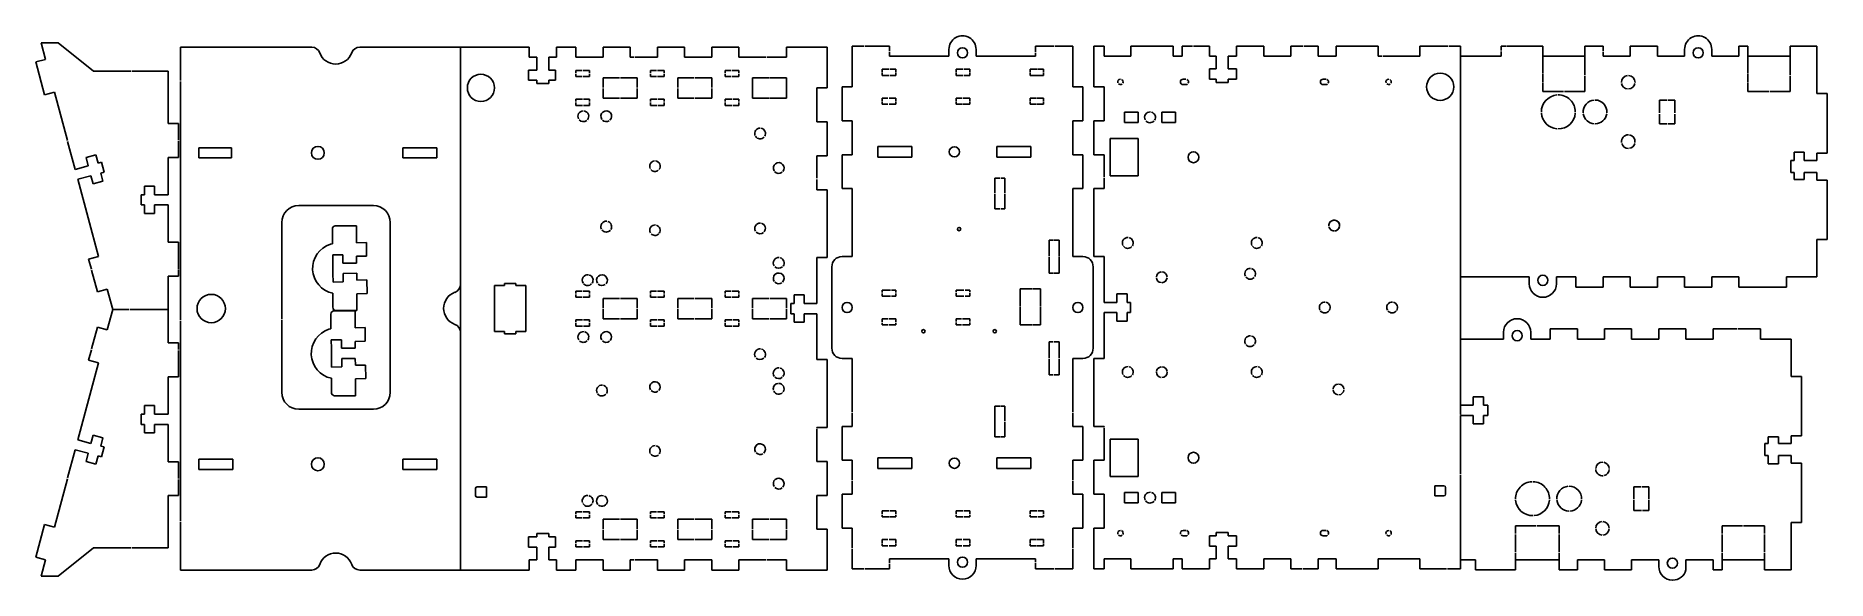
# Model space of a CAD drawing. Header units: centimetres. Extents: x 2281.5 to 2334.3, y 1474.3 to 1490.3.
import ezdxf

# ---------------------------------------------------------------- set-up
doc = ezdxf.new("R2010")
doc.units = ezdxf.units.CM

msp = doc.modelspace()

# ---------------------------------------------------------------- linework, layer by layer
at = {"color": 7, "linetype": 'Continuous', "lineweight": 25}
for p, q in [((2281.664, 1490.116), (2282.164, 1490.116)), ((2281.793, 1489.633), (2281.664, 1490.116)), ((2282.164, 1490.116), (2283.203, 1489.284)), ((2285.766, 1489.008), (2285.766, 1489.993)), ((2294.016, 1489.993), (2294.016, 1474.593)), ((2294.016, 1489.993), (2294.016, 1489.993)), ((2294.016, 1489.993), (2295.216, 1489.993)), ((2296.842, 1489.993), (2297.416, 1489.993)), ((2297.416, 1489.993), (2297.416, 1489.693)), ((2298.216, 1489.993), (2298.216, 1489.693)), ((2298.216, 1489.993), (2299.016, 1489.993)), ((2299.016, 1489.993), (2299.016, 1489.693)), ((2299.816, 1489.993), (2299.816, 1489.693)), ((2299.816, 1489.993), (2300.616, 1489.993)), ((2300.616, 1489.993), (2300.616, 1489.693)), ((2301.416, 1489.993), (2301.416, 1489.693)), ((2301.416, 1489.993), (2302.216, 1489.993)), ((2302.216, 1489.993), (2302.216, 1489.693)), ((2303.616, 1489.993), (2303.616, 1489.693)), ((2303.616, 1489.993), (2304.816, 1489.993)), ((2304.816, 1489.993), (2304.816, 1488.793)), ((2305.554, 1488.825), (2305.554, 1490.025)), ((2305.908, 1490.025), (2305.554, 1490.025)), ((2306.654, 1490.025), (2305.938, 1490.025)), ((2306.654, 1489.883), (2306.654, 1490.025)), ((2306.654, 1489.725), (2306.654, 1489.853)), ((2308.404, 1489.925), (2308.404, 1489.725)), ((2309.204, 1489.725), (2309.204, 1489.925)), ((2311.496, 1490.025), (2310.954, 1490.025)), ((2310.954, 1490.025), (2310.954, 1489.857)), ((2312.054, 1490.025), (2311.525, 1490.025)), ((2312.054, 1488.825), (2312.054, 1490.025)), ((2312.978, 1490.025), (2312.678, 1490.025)), ((2312.678, 1490.025), (2312.678, 1488.825)), ((2312.978, 1489.725), (2312.978, 1490.025)), ((2315.582, 1490.025), (2315.278, 1490.025)), ((2315.278, 1490.025), (2315.278, 1489.725)), ((2316.078, 1490.025), (2315.612, 1490.025)), ((2316.078, 1490.025), (2316.078, 1489.725)), ((2317.678, 1490.025), (2316.878, 1490.025)), ((2316.878, 1490.025), (2316.878, 1489.725)), ((2317.678, 1490.025), (2317.678, 1489.725)), ((2318.843, 1490.025), (2318.478, 1490.025)), ((2318.478, 1490.025), (2318.478, 1489.725)), ((2319.278, 1490.025), (2318.873, 1490.025)), ((2319.278, 1490.025), (2319.278, 1489.725)), ((2323.102, 1490.025), (2322.278, 1490.025)), ((2322.278, 1490.025), (2322.278, 1489.725)), ((2323.478, 1490.025), (2323.132, 1490.025)), ((2323.478, 1490.025), (2323.478, 1479.174)), ((2324.678, 1490.025), (2324.678, 1489.892)), ((2324.678, 1489.862), (2324.678, 1489.725)), ((2325.903, 1490.025), (2324.826, 1490.025)), ((2327.678, 1489.874), (2327.678, 1490.025)), ((2327.678, 1489.725), (2327.678, 1489.844)), ((2328.478, 1490.025), (2328.478, 1489.725)), ((2329.278, 1490.025), (2328.478, 1490.025)), ((2329.278, 1489.725), (2329.278, 1490.025)), ((2330.078, 1489.925), (2330.078, 1489.725)), ((2330.878, 1489.724), (2330.878, 1489.924)), ((2331.678, 1490.024), (2331.678, 1489.724)), ((2331.944, 1490.024), (2331.678, 1490.024)), ((2333.978, 1490.024), (2333.192, 1490.024)), ((2333.978, 1488.624), (2333.978, 1490.024)), ((2281.503, 1489.556), (2281.793, 1489.633)), ((2281.762, 1488.59), (2281.503, 1489.556)), ((2296.192, 1489.694), (2296.042, 1489.694)), ((2296.267, 1489.694), (2296.267, 1489.319)), ((2296.616, 1489.694), (2296.616, 1489.319)), ((2296.842, 1489.694), (2296.692, 1489.694)), ((2298.216, 1489.693), (2297.416, 1489.693)), ((2299.134, 1489.693), (2299.016, 1489.693)), ((2299.816, 1489.693), (2299.164, 1489.693)), ((2300.616, 1489.693), (2300.866, 1489.693)), ((2301.166, 1489.693), (2301.416, 1489.693)), ((2302.216, 1489.693), (2303.022, 1489.693)), ((2303.052, 1489.693), (2303.616, 1489.693)), ((2307.754, 1489.725), (2306.654, 1489.725)), ((2308.404, 1489.725), (2307.604, 1489.725)), ((2310.004, 1489.725), (2309.204, 1489.725)), ((2310.954, 1489.725), (2309.854, 1489.725)), ((2310.954, 1489.827), (2310.954, 1489.725)), ((2313.764, 1489.725), (2312.978, 1489.725)), ((2315.278, 1489.725), (2315.012, 1489.725)), ((2316.279, 1489.725), (2316.078, 1489.725)), ((2316.078, 1489.35), (2316.078, 1489.05)), ((2316.279, 1489.35), (2316.078, 1489.35)), ((2316.279, 1489.725), (2316.279, 1489.35)), ((2316.878, 1489.725), (2316.628, 1489.725)), ((2316.628, 1489.725), (2316.628, 1489.35)), ((2316.878, 1489.35), (2316.628, 1489.35)), ((2316.878, 1489.35), (2316.878, 1489.05)), ((2317.678, 1489.725), (2318.478, 1489.725)), ((2319.278, 1489.725), (2319.817, 1489.725)), ((2321.201, 1489.725), (2322.278, 1489.725)), ((2324.678, 1489.725), (2323.478, 1489.725)), ((2327.139, 1489.725), (2327.139, 1489.169)), ((2328.478, 1489.725), (2327.678, 1489.725)), ((2330.078, 1489.725), (2329.278, 1489.725)), ((2331.678, 1489.724), (2330.878, 1489.724)), ((2333.192, 1489.725), (2333.192, 1489.177)), ((2283.203, 1489.284), (2284.303, 1489.284)), ((2284.332, 1489.284), (2285.403, 1489.284)), ((2285.403, 1489.284), (2285.403, 1487.744)), ((2285.766, 1481.961), (2285.766, 1488.978)), ((2304.816, 1488.793), (2304.516, 1488.793)), ((2304.516, 1487.793), (2304.516, 1488.793)), ((2305.254, 1487.825), (2305.254, 1488.825)), ((2305.254, 1488.825), (2305.554, 1488.825)), ((2312.354, 1488.825), (2312.054, 1488.825)), ((2312.354, 1487.825), (2312.354, 1488.825)), ((2312.678, 1488.825), (2312.978, 1488.825)), ((2312.978, 1487.825), (2312.978, 1488.825)), ((2316.279, 1489.05), (2316.078, 1489.05)), ((2316.279, 1489.05), (2316.279, 1488.952)), ((2316.628, 1488.952), (2316.279, 1488.952)), ((2316.878, 1489.05), (2316.628, 1489.05)), ((2316.628, 1489.05), (2316.628, 1488.952)), ((2333.192, 1489.147), (2333.192, 1488.685)), ((2282.052, 1488.667), (2281.762, 1488.59)), ((2282.433, 1487.247), (2282.052, 1488.667)), ((2332.572, 1488.685), (2331.944, 1488.685)), ((2333.192, 1488.685), (2332.602, 1488.685)), ((2334.278, 1488.624), (2333.978, 1488.624)), ((2285.403, 1487.744), (2285.703, 1487.744)), ((2285.703, 1487.744), (2285.703, 1487.264)), ((2304.816, 1487.793), (2304.516, 1487.793)), ((2304.816, 1487.793), (2304.816, 1486.793)), ((2305.554, 1487.825), (2305.254, 1487.825)), ((2305.554, 1486.825), (2305.554, 1487.825)), ((2312.054, 1486.825), (2312.054, 1487.825)), ((2312.054, 1487.825), (2312.354, 1487.825)), ((2312.678, 1487.825), (2312.978, 1487.825)), ((2312.678, 1487.825), (2312.678, 1486.825)), ((2282.661, 1486.393), (2282.44, 1487.218)), ((2285.703, 1487.237), (2285.703, 1486.744)), ((2283.273, 1486.816), (2282.983, 1486.738)), ((2282.983, 1486.738), (2283.048, 1486.497)), ((2283.338, 1486.574), (2283.273, 1486.816)), ((2285.403, 1486.744), (2285.403, 1486.354)), ((2285.703, 1486.744), (2285.403, 1486.744)), ((2304.816, 1486.793), (2304.516, 1486.793)), ((2304.516, 1486.129), (2304.516, 1486.793)), ((2305.254, 1485.825), (2305.254, 1486.825)), ((2305.254, 1486.825), (2305.554, 1486.825)), ((2312.354, 1486.825), (2312.054, 1486.825)), ((2312.354, 1485.825), (2312.354, 1486.825)), ((2312.678, 1486.825), (2312.978, 1486.825)), ((2312.978, 1486.16), (2312.978, 1486.825)), ((2333.603, 1486.899), (2333.303, 1486.899)), ((2333.303, 1486.899), (2333.303, 1486.649)), ((2333.603, 1486.899), (2333.603, 1486.649)), ((2333.978, 1486.724), (2333.978, 1486.874)), ((2283.048, 1486.497), (2282.661, 1486.393)), ((2282.739, 1486.103), (2283.125, 1486.207)), ((2283.125, 1486.207), (2283.19, 1485.965)), ((2283.434, 1486.6), (2283.338, 1486.574)), ((2283.415, 1486.284), (2283.512, 1486.31)), ((2283.48, 1486.043), (2283.415, 1486.284)), ((2283.512, 1486.31), (2283.434, 1486.6)), ((2333.303, 1486.649), (2333.205, 1486.649)), ((2333.205, 1486.649), (2333.205, 1486.3)), ((2333.303, 1486.3), (2333.205, 1486.3)), ((2333.303, 1486.3), (2333.303, 1486.099)), ((2333.978, 1486.649), (2333.603, 1486.649)), ((2333.603, 1486.3), (2333.603, 1486.099)), ((2333.978, 1486.3), (2333.603, 1486.3)), ((2333.978, 1486.074), (2333.978, 1486.224)), ((2283.348, 1483.829), (2282.739, 1486.103)), ((2283.19, 1485.965), (2283.48, 1486.043)), ((2284.603, 1485.644), (2284.603, 1485.344)), ((2284.703, 1485.644), (2284.603, 1485.644)), ((2284.703, 1485.894), (2284.703, 1485.644)), ((2285.003, 1485.894), (2284.703, 1485.894)), ((2285.003, 1485.644), (2285.003, 1485.894)), ((2285.403, 1485.644), (2285.003, 1485.644)), ((2304.516, 1485.793), (2304.516, 1486.099)), ((2305.554, 1485.825), (2305.254, 1485.825)), ((2305.554, 1484.825), (2305.554, 1485.825)), ((2312.054, 1484.825), (2312.054, 1485.825)), ((2312.054, 1485.825), (2312.354, 1485.825)), ((2312.978, 1485.825), (2312.978, 1486.13)), ((2333.603, 1486.099), (2333.303, 1486.099)), ((2284.603, 1485.344), (2284.703, 1485.344)), ((2284.703, 1485.344), (2284.703, 1485.094)), ((2284.703, 1485.094), (2285.003, 1485.094)), ((2285.003, 1485.344), (2285.403, 1485.344)), ((2285.003, 1485.094), (2285.003, 1485.344)), ((2285.403, 1484.244), (2285.703, 1484.244)), ((2285.703, 1484.244), (2285.703, 1483.466)), ((2333.978, 1484.324), (2334.278, 1484.324)), ((2333.978, 1483.224), (2333.978, 1484.324)), ((2283.059, 1483.751), (2283.348, 1483.829)), ((2283.139, 1483.453), (2283.059, 1483.751)), ((2304.816, 1483.793), (2304.516, 1483.793)), ((2304.954, 1483.525), (2304.954, 1481.125)), ((2305.254, 1483.825), (2305.554, 1483.825)), ((2312.354, 1483.825), (2312.054, 1483.825)), ((2312.654, 1483.525), (2312.654, 1481.125)), ((2312.678, 1483.825), (2312.978, 1483.825)), ((2283.318, 1482.785), (2283.146, 1483.424)), ((2285.403, 1483.244), (2285.403, 1482.264)), ((2285.703, 1483.244), (2285.403, 1483.244)), ((2285.703, 1483.439), (2285.703, 1483.244)), ((2323.478, 1483.225), (2324.678, 1483.225)), ((2325.503, 1483.225), (2325.503, 1483.025)), ((2326.303, 1483.024), (2326.303, 1483.224)), ((2326.878, 1483.225), (2326.878, 1482.925)), ((2327.678, 1483.225), (2328.478, 1483.225)), ((2327.678, 1482.925), (2327.678, 1483.225)), ((2328.478, 1483.225), (2328.478, 1482.925)), ((2329.278, 1483.225), (2330.078, 1483.225)), ((2329.278, 1482.925), (2329.278, 1483.225)), ((2330.878, 1483.224), (2331.678, 1483.224)), ((2331.678, 1483.224), (2331.678, 1482.924)), ((2333.078, 1483.224), (2333.978, 1483.224)), ((2333.078, 1482.924), (2333.078, 1483.224)), ((2283.607, 1482.863), (2283.318, 1482.785)), ((2283.768, 1482.264), (2283.607, 1482.863)), ((2304.516, 1482.443), (2304.141, 1482.443)), ((2304.516, 1482.793), (2304.516, 1482.441)), ((2312.978, 1482.825), (2312.978, 1482.472)), ((2312.978, 1482.475), (2313.353, 1482.475)), ((2326.878, 1482.925), (2327.678, 1482.925)), ((2328.478, 1482.925), (2329.278, 1482.925)), ((2331.678, 1482.924), (2333.078, 1482.924)), ((2283.768, 1482.264), (2283.607, 1481.664)), ((2284.256, 1482.264), (2283.768, 1482.264)), ((2284.256, 1482.264), (2283.768, 1482.264)), ((2285.403, 1482.264), (2284.283, 1482.264)), ((2285.403, 1482.264), (2284.283, 1482.264)), ((2285.403, 1481.284), (2285.403, 1482.264)), ((2285.766, 1476.032), (2285.766, 1481.931)), ((2304.516, 1482.143), (2304.141, 1482.143)), ((2304.516, 1482.143), (2304.516, 1481.793)), ((2312.978, 1482.175), (2312.978, 1481.825)), ((2312.978, 1482.175), (2313.353, 1482.175)), ((2283.318, 1481.742), (2283.146, 1481.103)), ((2283.607, 1481.664), (2283.318, 1481.742)), ((2323.478, 1481.395), (2323.918, 1481.395)), ((2324.743, 1481.395), (2324.743, 1481.595)), ((2325.543, 1481.595), (2325.543, 1481.395)), ((2326.118, 1481.395), (2326.118, 1481.695)), ((2326.118, 1481.695), (2326.918, 1481.695)), ((2326.918, 1481.695), (2326.918, 1481.395)), ((2326.918, 1481.395), (2327.718, 1481.395)), ((2327.718, 1481.395), (2327.718, 1481.695)), ((2327.718, 1481.695), (2328.518, 1481.695)), ((2328.518, 1481.695), (2328.518, 1481.395)), ((2328.518, 1481.395), (2329.318, 1481.395)), ((2329.318, 1481.395), (2329.318, 1481.595)), ((2330.118, 1481.595), (2330.118, 1481.395)), ((2330.118, 1481.395), (2330.918, 1481.395)), ((2330.918, 1481.395), (2330.918, 1481.695)), ((2330.918, 1481.695), (2331.619, 1481.695)), ((2331.649, 1481.695), (2332.318, 1481.695)), ((2332.318, 1481.695), (2332.318, 1481.395)), ((2332.318, 1481.395), (2333.218, 1481.395)), ((2333.218, 1481.395), (2333.218, 1480.295)), ((2283.139, 1481.074), (2283.059, 1480.776)), ((2285.703, 1481.284), (2285.403, 1481.284)), ((2285.703, 1481.088), (2285.703, 1481.284)), ((2285.703, 1480.284), (2285.703, 1481.061)), ((2283.348, 1480.698), (2282.739, 1478.424)), ((2283.059, 1480.776), (2283.348, 1480.698)), ((2304.816, 1480.793), (2304.516, 1480.793)), ((2305.554, 1480.825), (2305.254, 1480.825)), ((2312.054, 1480.825), (2312.354, 1480.825)), ((2312.678, 1480.825), (2312.978, 1480.825)), ((2285.403, 1480.284), (2285.703, 1480.284)), ((2305.554, 1479.238), (2305.554, 1479.825)), ((2312.054, 1479.238), (2312.054, 1479.825)), ((2333.218, 1480.295), (2333.518, 1480.295)), ((2284.703, 1479.434), (2285.003, 1479.434)), ((2284.703, 1479.184), (2284.703, 1479.434)), ((2285.003, 1479.434), (2285.003, 1479.184)), ((2323.478, 1479.444), (2323.853, 1479.444)), ((2323.853, 1479.694), (2324.153, 1479.694)), ((2323.853, 1479.444), (2323.853, 1479.694)), ((2324.153, 1479.694), (2324.153, 1479.444)), ((2324.153, 1479.444), (2324.278, 1479.444)), ((2324.278, 1479.444), (2324.278, 1479.144)), ((2284.603, 1479.184), (2284.703, 1479.184)), ((2284.603, 1478.884), (2284.603, 1479.184)), ((2284.703, 1478.884), (2284.603, 1478.884)), ((2284.703, 1478.634), (2284.703, 1478.884)), ((2285.003, 1479.184), (2285.403, 1479.184)), ((2285.003, 1478.884), (2285.003, 1478.634)), ((2285.403, 1478.884), (2285.003, 1478.884)), ((2304.516, 1478.793), (2304.516, 1478.782)), ((2304.516, 1478.752), (2304.516, 1477.793)), ((2305.254, 1477.825), (2305.254, 1478.825)), ((2305.254, 1478.825), (2305.554, 1478.825)), ((2305.554, 1478.825), (2305.554, 1479.208)), ((2312.054, 1478.825), (2312.054, 1479.208)), ((2312.354, 1478.825), (2312.054, 1478.825)), ((2312.354, 1477.825), (2312.354, 1478.825)), ((2312.978, 1478.825), (2312.978, 1478.813)), ((2312.978, 1478.783), (2312.978, 1477.825)), ((2323.853, 1479.144), (2323.478, 1479.144)), ((2323.853, 1478.894), (2323.853, 1479.144)), ((2324.153, 1478.894), (2323.853, 1478.894)), ((2324.278, 1479.144), (2324.153, 1479.144)), ((2324.153, 1479.144), (2324.153, 1478.894)), ((2282.739, 1478.424), (2283.125, 1478.32)), ((2283.125, 1478.32), (2283.19, 1478.562)), ((2283.19, 1478.562), (2283.48, 1478.484)), ((2283.48, 1478.484), (2283.415, 1478.243)), ((2283.415, 1478.243), (2283.512, 1478.217)), ((2285.003, 1478.634), (2284.703, 1478.634)), ((2332.445, 1477.97), (2332.445, 1478.319)), ((2332.543, 1478.319), (2332.445, 1478.319)), ((2332.543, 1478.319), (2332.543, 1478.52)), ((2332.843, 1478.52), (2332.543, 1478.52)), ((2332.843, 1478.319), (2332.843, 1478.52)), ((2333.218, 1478.319), (2332.843, 1478.319)), ((2333.218, 1478.545), (2333.218, 1478.395)), ((2282.661, 1478.134), (2282.44, 1477.309)), ((2283.048, 1478.031), (2282.661, 1478.134)), ((2282.983, 1477.789), (2283.048, 1478.031)), ((2283.273, 1477.711), (2282.983, 1477.789)), ((2283.338, 1477.953), (2283.273, 1477.711)), ((2283.434, 1477.927), (2283.338, 1477.953)), ((2283.512, 1478.217), (2283.434, 1477.927)), ((2285.403, 1477.784), (2285.403, 1478.174)), ((2285.703, 1477.784), (2285.403, 1477.784)), ((2285.703, 1477.291), (2285.703, 1477.784)), ((2304.816, 1477.793), (2304.516, 1477.793)), ((2304.816, 1477.793), (2304.816, 1476.793)), ((2305.554, 1477.825), (2305.254, 1477.825)), ((2305.554, 1477.238), (2305.554, 1477.825)), ((2312.054, 1477.238), (2312.054, 1477.825)), ((2312.054, 1477.825), (2312.354, 1477.825)), ((2312.678, 1477.825), (2312.978, 1477.825)), ((2312.678, 1477.825), (2312.678, 1476.825)), ((2332.543, 1477.97), (2332.445, 1477.97)), ((2332.543, 1477.72), (2332.543, 1477.97)), ((2332.843, 1477.72), (2332.543, 1477.72)), ((2333.218, 1477.97), (2332.843, 1477.97)), ((2332.843, 1477.72), (2332.843, 1477.97)), ((2333.218, 1477.895), (2333.218, 1477.745)), ((2282.433, 1477.28), (2282.052, 1475.86)), ((2285.703, 1476.784), (2285.703, 1477.263)), ((2305.554, 1476.825), (2305.554, 1477.208)), ((2312.054, 1476.825), (2312.054, 1477.208)), ((2285.403, 1476.784), (2285.703, 1476.784)), ((2285.403, 1475.244), (2285.403, 1476.784)), ((2304.816, 1476.793), (2304.516, 1476.793)), ((2304.516, 1476.793), (2304.516, 1475.793)), ((2305.254, 1475.825), (2305.254, 1476.825)), ((2305.254, 1476.825), (2305.554, 1476.825)), ((2312.354, 1476.825), (2312.054, 1476.825)), ((2312.354, 1475.825), (2312.354, 1476.825)), ((2312.678, 1476.825), (2312.978, 1476.825)), ((2312.978, 1476.825), (2312.978, 1475.825)), ((2323.478, 1475.699), (2323.478, 1476.515)), ((2323.478, 1475.669), (2323.478, 1476.485)), ((2281.762, 1475.938), (2281.503, 1474.972)), ((2282.052, 1475.86), (2281.762, 1475.938)), ((2285.766, 1474.593), (2285.766, 1476.002)), ((2304.816, 1475.793), (2304.516, 1475.793)), ((2304.816, 1475.793), (2304.816, 1474.593)), ((2305.554, 1475.825), (2305.254, 1475.825)), ((2305.554, 1475.243), (2305.554, 1475.825)), ((2312.054, 1475.825), (2312.354, 1475.825)), ((2312.054, 1475.243), (2312.054, 1475.825)), ((2312.678, 1475.825), (2312.978, 1475.825)), ((2312.678, 1475.825), (2312.678, 1474.625)), ((2316.078, 1475.3), (2316.078, 1475.6)), ((2316.279, 1475.6), (2316.078, 1475.6)), ((2316.279, 1475.6), (2316.279, 1475.698)), ((2316.628, 1475.698), (2316.279, 1475.698)), ((2316.628, 1475.6), (2316.628, 1475.698)), ((2316.878, 1475.6), (2316.628, 1475.6)), ((2316.878, 1475.3), (2316.878, 1475.6)), ((2323.478, 1475.155), (2323.478, 1475.669)), ((2323.478, 1475.125), (2323.478, 1475.639)), ((2325.099, 1475.894), (2325.099, 1475.669)), ((2325.099, 1475.639), (2325.099, 1475.125)), ((2326.379, 1475.67), (2326.379, 1475.894)), ((2326.379, 1475.125), (2326.379, 1475.64)), ((2331.184, 1475.895), (2331.184, 1475.671)), ((2331.786, 1475.895), (2331.184, 1475.895)), ((2331.184, 1475.642), (2331.184, 1475.127)), ((2332.432, 1475.895), (2331.816, 1475.895)), ((2332.432, 1475.672), (2332.432, 1475.895)), ((2332.432, 1475.127), (2332.432, 1475.642)), ((2333.218, 1475.995), (2333.218, 1474.595)), ((2333.518, 1475.995), (2333.218, 1475.995)), ((2282.164, 1474.411), (2283.203, 1475.244)), ((2283.203, 1475.244), (2284.303, 1475.244)), ((2284.332, 1475.244), (2285.403, 1475.244)), ((2296.267, 1474.893), (2296.267, 1475.268)), ((2296.616, 1474.893), (2296.616, 1475.268)), ((2305.554, 1474.625), (2305.554, 1475.213)), ((2312.054, 1474.625), (2312.054, 1475.213)), ((2316.279, 1475.3), (2316.078, 1475.3)), ((2316.279, 1474.925), (2316.279, 1475.3)), ((2316.628, 1474.925), (2316.628, 1475.3)), ((2316.878, 1475.3), (2316.628, 1475.3)), ((2323.478, 1474.925), (2323.478, 1475.125)), ((2323.478, 1474.895), (2323.478, 1475.095)), ((2325.099, 1475.095), (2325.099, 1474.895)), ((2326.379, 1474.895), (2326.379, 1475.095)), ((2331.184, 1475.097), (2331.184, 1474.895)), ((2332.432, 1474.895), (2332.432, 1475.097)), ((2281.503, 1474.972), (2281.793, 1474.894)), ((2281.793, 1474.894), (2281.664, 1474.411)), ((2294.016, 1474.593), (2295.216, 1474.593)), ((2296.192, 1474.893), (2296.042, 1474.893)), ((2296.842, 1474.893), (2296.692, 1474.893)), ((2296.842, 1474.593), (2297.416, 1474.593)), ((2298.216, 1474.893), (2297.416, 1474.893)), ((2297.416, 1474.593), (2297.416, 1474.893)), ((2298.216, 1474.593), (2298.216, 1474.893)), ((2298.216, 1474.593), (2299.016, 1474.593)), ((2299.134, 1474.893), (2299.016, 1474.893)), ((2299.016, 1474.593), (2299.016, 1474.893)), ((2299.816, 1474.893), (2299.164, 1474.893)), ((2299.816, 1474.593), (2299.816, 1474.893)), ((2299.816, 1474.593), (2300.616, 1474.593)), ((2300.616, 1474.593), (2300.616, 1474.893)), ((2301.416, 1474.593), (2301.416, 1474.893)), ((2301.416, 1474.593), (2302.216, 1474.593)), ((2302.216, 1474.893), (2303.022, 1474.893)), ((2302.216, 1474.593), (2302.216, 1474.893)), ((2303.052, 1474.893), (2303.616, 1474.893)), ((2303.616, 1474.593), (2303.616, 1474.893)), ((2303.616, 1474.593), (2304.816, 1474.593)), ((2305.908, 1474.625), (2305.554, 1474.625)), ((2306.654, 1474.625), (2305.938, 1474.625)), ((2307.754, 1474.925), (2306.654, 1474.925)), ((2306.654, 1474.925), (2306.654, 1474.797)), ((2306.654, 1474.767), (2306.654, 1474.625)), ((2308.404, 1474.925), (2307.604, 1474.925)), ((2309.204, 1474.925), (2309.204, 1474.725)), ((2310.004, 1474.925), (2309.204, 1474.925)), ((2310.954, 1474.925), (2309.854, 1474.925)), ((2310.954, 1474.823), (2310.954, 1474.925)), ((2310.954, 1474.625), (2310.954, 1474.793)), ((2311.496, 1474.625), (2310.954, 1474.625)), ((2312.054, 1474.625), (2311.525, 1474.625)), ((2312.978, 1474.625), (2312.678, 1474.625)), ((2312.978, 1474.625), (2312.978, 1474.925)), ((2313.764, 1474.925), (2312.978, 1474.925)), ((2315.278, 1474.925), (2315.012, 1474.925)), ((2316.279, 1474.925), (2316.078, 1474.925)), ((2316.878, 1474.925), (2316.628, 1474.925)), ((2316.878, 1474.625), (2316.878, 1474.925)), ((2317.678, 1474.625), (2316.878, 1474.625)), ((2317.678, 1474.625), (2317.678, 1474.925)), ((2317.678, 1474.925), (2318.478, 1474.925)), ((2318.478, 1474.625), (2318.478, 1474.925)), ((2318.803, 1474.625), (2318.478, 1474.625)), ((2319.278, 1474.625), (2318.833, 1474.625)), ((2319.278, 1474.625), (2319.278, 1474.925)), ((2323.062, 1474.625), (2322.718, 1474.625)), ((2323.478, 1474.625), (2323.092, 1474.625)), ((2323.478, 1474.925), (2323.478, 1474.625)), ((2324.966, 1474.595), (2323.918, 1474.595)), ((2326.918, 1474.595), (2326.379, 1474.595)), ((2326.918, 1474.895), (2326.918, 1474.595)), ((2327.718, 1474.895), (2326.918, 1474.895)), ((2327.718, 1474.794), (2327.718, 1474.895)), ((2327.718, 1474.595), (2327.718, 1474.764)), ((2328.518, 1474.595), (2327.718, 1474.595)), ((2328.518, 1474.895), (2328.518, 1474.595)), ((2329.318, 1474.895), (2328.518, 1474.895)), ((2329.318, 1474.695), (2329.318, 1474.895)), ((2331.184, 1474.595), (2330.918, 1474.595)), ((2333.218, 1474.595), (2332.432, 1474.595)), ((2281.664, 1474.411), (2282.164, 1474.411))]:
    msp.add_line(p, q, dxfattribs=at)
for p, q in [((2289.633, 1489.993), (2285.766, 1489.993)), ((2294.016, 1489.993), (2291.047, 1489.993)), ((2296.042, 1489.993), (2295.216, 1489.993)), ((2296.042, 1489.994), (2296.042, 1489.694)), ((2296.842, 1489.993), (2296.842, 1489.694)), ((2315.012, 1490.025), (2313.764, 1490.025)), ((2313.764, 1490.025), (2313.764, 1489.725)), ((2315.012, 1490.025), (2315.012, 1489.725)), ((2321.053, 1490.025), (2319.817, 1490.025)), ((2319.817, 1490.025), (2319.817, 1489.725)), ((2321.053, 1490.025), (2321.053, 1489.725)), ((2324.678, 1490.025), (2324.813, 1490.025)), ((2325.903, 1489.725), (2325.903, 1490.025)), ((2327.139, 1489.725), (2327.139, 1490.025)), ((2327.139, 1490.025), (2327.678, 1490.025)), ((2331.944, 1489.725), (2331.944, 1490.024)), ((2333.192, 1489.725), (2333.192, 1490.024)), ((2296.192, 1489.694), (2296.267, 1489.694)), ((2296.616, 1489.694), (2296.692, 1489.694)), ((2301.166, 1489.693), (2300.866, 1489.693)), ((2321.053, 1489.725), (2321.171, 1489.725)), ((2325.903, 1489.725), (2327.139, 1489.725)), ((2325.903, 1489.725), (2325.903, 1489.578)), ((2325.903, 1489.225), (2325.903, 1489.578)), ((2331.944, 1489.725), (2333.192, 1489.725)), ((2331.944, 1489.725), (2331.944, 1489.578)), ((2331.944, 1489.225), (2331.944, 1489.578)), ((2325.903, 1488.972), (2325.903, 1489.205)), ((2331.944, 1488.972), (2331.944, 1489.205)), ((2331.944, 1488.685), (2331.944, 1488.952)), ((2334.278, 1488.624), (2334.278, 1487.524)), ((2334.278, 1487.524), (2334.278, 1486.874)), ((2334.278, 1486.874), (2333.978, 1486.874)), ((2333.978, 1486.724), (2333.978, 1486.649)), ((2285.403, 1486.354), (2285.403, 1486.054)), ((2333.978, 1486.3), (2333.978, 1486.224)), ((2285.403, 1486.054), (2285.403, 1485.644)), ((2304.516, 1485.793), (2304.816, 1485.793)), ((2304.816, 1485.793), (2304.816, 1483.793)), ((2312.978, 1485.825), (2312.678, 1485.825)), ((2312.678, 1485.825), (2312.678, 1483.825)), ((2334.278, 1486.074), (2333.978, 1486.074)), ((2334.278, 1485.424), (2334.278, 1486.074)), ((2285.403, 1485.344), (2285.403, 1484.244)), ((2334.278, 1485.424), (2334.278, 1484.324)), ((2290.24, 1484.633), (2290.24, 1484.201)), ((2290.95, 1484.732), (2290.326, 1484.732)), ((2290.95, 1484.232), (2290.95, 1484.732)), ((2305.554, 1484.825), (2305.554, 1483.825)), ((2312.054, 1484.825), (2312.054, 1483.825)), ((2294.016, 1484.175), (2294.016, 1483.006)), ((2304.516, 1483.793), (2304.516, 1482.443)), ((2312.978, 1483.825), (2312.978, 1482.475)), ((2325.503, 1483.225), (2324.678, 1483.225)), ((2326.878, 1483.225), (2326.303, 1483.225)), ((2330.078, 1483.225), (2330.078, 1482.924)), ((2330.878, 1483.224), (2330.878, 1482.924)), ((2290.253, 1482.33), (2290.253, 1482.745)), ((2290.963, 1482.732), (2290.963, 1482.232)), ((2330.878, 1482.924), (2330.078, 1482.924)), ((2290.198, 1482.128), (2290.198, 1481.697)), ((2290.909, 1482.227), (2290.284, 1482.227)), ((2290.963, 1482.232), (2290.339, 1482.232)), ((2290.909, 1481.727), (2290.909, 1482.227)), ((2304.516, 1482.143), (2304.516, 1480.793)), ((2312.978, 1482.175), (2312.978, 1480.825)), ((2323.478, 1479.444), (2323.478, 1481.395)), ((2324.743, 1481.395), (2323.918, 1481.395)), ((2326.118, 1481.395), (2325.543, 1481.395)), ((2330.118, 1481.695), (2329.318, 1481.695)), ((2329.318, 1481.595), (2329.318, 1481.695)), ((2330.118, 1481.595), (2330.118, 1481.695)), ((2304.816, 1478.793), (2304.816, 1480.793)), ((2305.554, 1480.825), (2305.554, 1479.825)), ((2312.054, 1480.825), (2312.054, 1479.825)), ((2312.678, 1478.825), (2312.678, 1480.825)), ((2285.403, 1479.184), (2285.403, 1480.284)), ((2290.211, 1479.826), (2290.211, 1480.24)), ((2290.921, 1480.227), (2290.921, 1479.727)), ((2333.518, 1479.195), (2333.518, 1480.295)), ((2290.921, 1479.727), (2290.297, 1479.727)), ((2285.403, 1478.474), (2285.403, 1478.884)), ((2304.816, 1478.793), (2304.516, 1478.793)), ((2312.678, 1478.825), (2312.978, 1478.825)), ((2333.518, 1479.195), (2333.518, 1478.545)), ((2285.403, 1478.174), (2285.403, 1478.474)), ((2333.518, 1478.545), (2333.218, 1478.545)), ((2333.218, 1478.319), (2333.218, 1478.395)), ((2333.218, 1477.895), (2333.218, 1477.97)), ((2333.518, 1477.745), (2333.218, 1477.745)), ((2333.518, 1477.095), (2333.518, 1477.745)), ((2333.518, 1475.995), (2333.518, 1477.095)), ((2289.633, 1474.593), (2285.766, 1474.593)), ((2294.016, 1474.593), (2291.047, 1474.593)), ((2296.042, 1474.593), (2295.216, 1474.593)), ((2296.042, 1474.593), (2296.042, 1474.893)), ((2296.192, 1474.893), (2296.267, 1474.893)), ((2296.616, 1474.893), (2296.692, 1474.893)), ((2296.842, 1474.593), (2296.842, 1474.893)), ((2301.416, 1474.893), (2300.616, 1474.893)), ((2308.404, 1474.725), (2308.404, 1474.925)), ((2313.764, 1474.625), (2313.764, 1474.925)), ((2315.012, 1474.625), (2313.764, 1474.625)), ((2315.012, 1474.625), (2315.012, 1474.925)), ((2315.278, 1474.925), (2315.278, 1474.625)), ((2316.078, 1474.625), (2315.278, 1474.625)), ((2316.078, 1474.925), (2316.078, 1474.625)), ((2319.817, 1474.925), (2319.278, 1474.925)), ((2319.817, 1474.625), (2319.817, 1474.925)), ((2321.053, 1474.625), (2319.817, 1474.625)), ((2321.053, 1474.625), (2321.053, 1474.925)), ((2321.053, 1474.925), (2321.171, 1474.925)), ((2321.171, 1474.925), (2321.22, 1474.925)), ((2322.278, 1474.925), (2321.23, 1474.925)), ((2322.278, 1474.625), (2322.278, 1474.925)), ((2322.718, 1474.625), (2322.278, 1474.625)), ((2323.918, 1474.895), (2323.478, 1474.895)), ((2323.918, 1474.595), (2323.918, 1474.895)), ((2325.099, 1474.595), (2324.966, 1474.595)), ((2325.099, 1474.895), (2325.099, 1474.595)), ((2326.379, 1474.895), (2325.099, 1474.895)), ((2326.379, 1474.895), (2326.379, 1474.595)), ((2327.718, 1474.895), (2327.718, 1474.764)), ((2330.118, 1474.595), (2330.118, 1474.895)), ((2330.118, 1474.895), (2330.918, 1474.895)), ((2330.918, 1474.595), (2330.918, 1474.895)), ((2331.184, 1474.895), (2331.184, 1474.595)), ((2331.184, 1474.895), (2332.432, 1474.895)), ((2332.432, 1474.895), (2332.432, 1474.595))]:
    msp.add_line(p, q)
at = {"color": 1, "linetype": 'Continuous', "lineweight": 25}
for p, q in [((2296.017, 1489.319), (2296.267, 1489.319)), ((2296.017, 1489.319), (2296.017, 1489.019)), ((2296.616, 1489.319), (2296.817, 1489.319)), ((2296.817, 1489.319), (2296.817, 1489.019)), ((2297.592, 1489.308), (2297.416, 1489.308)), ((2297.416, 1489.308), (2297.416, 1489.236)), ((2297.816, 1489.308), (2297.622, 1489.308)), ((2297.816, 1489.236), (2297.816, 1489.308)), ((2299.792, 1489.308), (2299.616, 1489.308)), ((2299.616, 1489.308), (2299.616, 1489.236)), ((2300.016, 1489.308), (2299.822, 1489.308)), ((2300.016, 1489.236), (2300.016, 1489.308)), ((2301.992, 1489.308), (2301.816, 1489.308)), ((2301.816, 1489.308), (2301.816, 1489.236)), ((2302.216, 1489.308), (2302.022, 1489.308)), ((2302.216, 1489.236), (2302.216, 1489.308)), ((2306.441, 1489.34), (2306.637, 1489.34)), ((2306.441, 1489.248), (2306.441, 1489.34)), ((2306.667, 1489.34), (2306.841, 1489.34)), ((2306.841, 1489.247), (2306.841, 1489.34)), ((2308.617, 1489.34), (2308.817, 1489.34)), ((2308.617, 1489.248), (2308.617, 1489.34)), ((2308.847, 1489.34), (2309.017, 1489.34)), ((2309.017, 1489.247), (2309.017, 1489.34)), ((2310.793, 1489.34), (2310.997, 1489.34)), ((2310.793, 1489.249), (2310.793, 1489.34)), ((2311.018, 1489.34), (2311.193, 1489.34)), ((2311.193, 1489.247), (2311.193, 1489.34)), ((2296.017, 1489.019), (2296.267, 1489.019)), ((2296.267, 1489.019), (2296.267, 1488.921)), ((2296.267, 1488.921), (2296.616, 1488.921)), ((2296.616, 1489.019), (2296.616, 1488.921)), ((2296.616, 1489.019), (2296.817, 1489.019)), ((2297.416, 1489.206), (2297.416, 1489.128)), ((2297.416, 1489.128), (2297.592, 1489.128)), ((2297.622, 1489.128), (2297.816, 1489.128)), ((2297.816, 1489.128), (2297.816, 1489.206)), ((2298.701, 1489.093), (2298.216, 1489.093)), ((2298.216, 1489.093), (2298.216, 1488.808)), ((2298.216, 1488.778), (2298.216, 1488.493)), ((2299.216, 1489.093), (2298.731, 1489.093)), ((2299.216, 1488.808), (2299.216, 1489.093)), ((2299.216, 1488.493), (2299.216, 1488.778)), ((2299.616, 1489.206), (2299.616, 1489.128)), ((2299.616, 1489.128), (2299.792, 1489.128)), ((2299.822, 1489.128), (2300.016, 1489.128)), ((2300.016, 1489.128), (2300.016, 1489.206)), ((2300.901, 1489.093), (2300.416, 1489.093)), ((2300.416, 1489.093), (2300.416, 1488.808)), ((2300.416, 1488.778), (2300.416, 1488.493)), ((2301.416, 1489.093), (2300.931, 1489.093)), ((2301.416, 1488.808), (2301.416, 1489.093)), ((2301.416, 1488.493), (2301.416, 1488.778)), ((2301.816, 1489.206), (2301.816, 1489.128)), ((2301.816, 1489.128), (2301.992, 1489.128)), ((2302.022, 1489.128), (2302.216, 1489.128)), ((2302.216, 1489.128), (2302.216, 1489.206)), ((2303.107, 1489.093), (2302.616, 1489.093)), ((2302.616, 1489.093), (2302.616, 1488.804)), ((2302.616, 1488.793), (2302.616, 1488.493)), ((2303.616, 1489.093), (2303.125, 1489.093)), ((2303.616, 1488.804), (2303.616, 1489.093)), ((2303.616, 1488.493), (2303.616, 1488.793)), ((2306.441, 1489.16), (2306.441, 1489.227)), ((2306.441, 1489.16), (2306.637, 1489.16)), ((2306.667, 1489.16), (2306.841, 1489.16)), ((2306.841, 1489.16), (2306.841, 1489.228)), ((2308.617, 1489.16), (2308.617, 1489.227)), ((2308.617, 1489.16), (2308.817, 1489.16)), ((2308.847, 1489.16), (2309.017, 1489.16)), ((2309.017, 1489.16), (2309.017, 1489.229)), ((2310.793, 1489.16), (2310.793, 1489.227)), ((2310.793, 1489.16), (2311.016, 1489.16)), ((2311.027, 1489.16), (2311.193, 1489.16)), ((2311.193, 1489.16), (2311.193, 1489.229)), ((2327.139, 1489.139), (2327.139, 1488.685)), ((2297.416, 1488.458), (2297.416, 1488.393)), ((2297.607, 1488.458), (2297.416, 1488.458)), ((2297.416, 1488.363), (2297.416, 1488.278)), ((2297.416, 1488.278), (2297.607, 1488.278)), ((2297.816, 1488.458), (2297.637, 1488.458)), ((2297.637, 1488.278), (2297.816, 1488.278)), ((2297.816, 1488.393), (2297.816, 1488.458)), ((2297.816, 1488.278), (2297.816, 1488.363)), ((2298.216, 1488.493), (2298.701, 1488.493)), ((2298.731, 1488.493), (2299.216, 1488.493)), ((2299.616, 1488.458), (2299.616, 1488.393)), ((2299.807, 1488.458), (2299.616, 1488.458)), ((2299.616, 1488.363), (2299.616, 1488.278)), ((2299.616, 1488.278), (2299.807, 1488.278)), ((2300.016, 1488.458), (2299.837, 1488.458)), ((2299.837, 1488.278), (2300.016, 1488.278)), ((2300.016, 1488.393), (2300.016, 1488.458)), ((2300.016, 1488.278), (2300.016, 1488.363)), ((2300.416, 1488.493), (2300.901, 1488.493)), ((2300.931, 1488.493), (2301.416, 1488.493)), ((2301.816, 1488.458), (2301.816, 1488.393)), ((2302.007, 1488.458), (2301.816, 1488.458)), ((2301.816, 1488.363), (2301.816, 1488.278)), ((2301.816, 1488.278), (2302.007, 1488.278)), ((2302.216, 1488.458), (2302.037, 1488.458)), ((2302.037, 1488.278), (2302.216, 1488.278)), ((2302.216, 1488.393), (2302.216, 1488.458)), ((2302.216, 1488.278), (2302.216, 1488.363)), ((2302.616, 1488.493), (2303.107, 1488.493)), ((2303.125, 1488.493), (2303.616, 1488.493)), ((2306.441, 1488.49), (2306.609, 1488.49)), ((2306.441, 1488.392), (2306.441, 1488.49)), ((2306.441, 1488.31), (2306.441, 1488.374)), ((2306.441, 1488.31), (2306.609, 1488.31)), ((2306.639, 1488.49), (2306.841, 1488.49)), ((2306.639, 1488.31), (2306.841, 1488.31)), ((2306.841, 1488.394), (2306.841, 1488.49)), ((2306.841, 1488.31), (2306.841, 1488.373)), ((2308.617, 1488.49), (2308.789, 1488.49)), ((2308.617, 1488.393), (2308.617, 1488.49)), ((2308.617, 1488.31), (2308.617, 1488.374)), ((2308.617, 1488.31), (2308.789, 1488.31)), ((2308.808, 1488.31), (2309.017, 1488.31)), ((2308.809, 1488.49), (2309.017, 1488.49)), ((2309.017, 1488.394), (2309.017, 1488.49)), ((2309.017, 1488.31), (2309.017, 1488.373)), ((2310.793, 1488.49), (2310.969, 1488.49)), ((2310.793, 1488.393), (2310.793, 1488.49)), ((2310.793, 1488.31), (2310.793, 1488.374)), ((2310.793, 1488.31), (2310.969, 1488.31)), ((2310.988, 1488.31), (2311.193, 1488.31)), ((2310.989, 1488.49), (2311.193, 1488.49)), ((2311.193, 1488.394), (2311.193, 1488.49)), ((2311.193, 1488.31), (2311.193, 1488.373)), ((2326.513, 1488.685), (2325.903, 1488.685)), ((2327.139, 1488.685), (2326.543, 1488.685)), ((2329.338, 1488.435), (2329.566, 1488.435)), ((2329.338, 1488.435), (2329.338, 1488.053)), ((2329.596, 1488.435), (2329.788, 1488.435)), ((2329.788, 1488.435), (2329.788, 1488.053)), ((2313.578, 1487.775), (2313.578, 1488.075)), ((2313.578, 1488.075), (2313.978, 1488.075)), ((2313.978, 1487.775), (2313.578, 1487.775)), ((2313.978, 1488.075), (2313.978, 1487.775)), ((2314.678, 1487.775), (2314.678, 1488.075)), ((2314.678, 1488.075), (2315.078, 1488.075)), ((2315.078, 1487.775), (2314.678, 1487.775)), ((2315.078, 1488.075), (2315.078, 1487.775)), ((2329.338, 1488.023), (2329.338, 1487.735)), ((2329.338, 1487.735), (2329.566, 1487.735)), ((2329.596, 1487.735), (2329.788, 1487.735)), ((2329.788, 1488.023), (2329.788, 1487.735)), ((2313.158, 1487.299), (2313.682, 1487.299)), ((2287.266, 1487.029), (2286.307, 1487.029)), ((2286.307, 1487.029), (2286.307, 1486.729)), ((2286.307, 1486.729), (2287.266, 1486.729)), ((2287.266, 1486.729), (2287.266, 1487.029)), ((2293.317, 1487.029), (2292.317, 1487.029)), ((2292.317, 1487.029), (2292.317, 1486.729)), ((2292.317, 1486.729), (2293.317, 1486.729)), ((2293.317, 1486.729), (2293.317, 1487.029)), ((2306.314, 1487.06), (2306.314, 1486.76)), ((2307.314, 1486.76), (2307.314, 1487.06)), ((2309.814, 1487.06), (2309.814, 1486.76)), ((2310.814, 1486.76), (2310.814, 1487.06)), ((2309.917, 1486.135), (2309.754, 1486.135)), ((2309.754, 1486.135), (2309.754, 1485.688)), ((2310.054, 1486.135), (2309.947, 1486.135)), ((2310.054, 1485.688), (2310.054, 1486.135)), ((2313.682, 1486.205), (2313.158, 1486.205)), ((2309.754, 1485.658), (2309.754, 1485.235)), ((2310.054, 1485.235), (2310.054, 1485.658)), ((2291.247, 1485.327), (2289.247, 1485.327)), ((2309.754, 1485.235), (2309.917, 1485.235)), ((2309.947, 1485.235), (2310.054, 1485.235)), ((2288.747, 1484.827), (2288.747, 1481.983)), ((2290.24, 1484.201), (2290.181, 1484.187)), ((2291.246, 1484.235), (2290.95, 1484.232)), ((2291.25, 1483.835), (2291.246, 1484.235)), ((2311.357, 1484.31), (2311.357, 1483.836)), ((2311.473, 1484.31), (2311.357, 1484.31)), ((2311.651, 1484.31), (2311.49, 1484.31)), ((2311.651, 1483.825), (2311.651, 1484.31)), ((2290.55, 1483.877), (2290.25, 1483.874)), ((2290.25, 1483.874), (2290.253, 1483.624)), ((2290.553, 1483.627), (2290.55, 1483.877)), ((2290.953, 1483.632), (2290.553, 1483.627)), ((2291.25, 1483.835), (2290.95, 1483.832)), ((2290.95, 1483.832), (2290.953, 1483.632)), ((2311.357, 1483.806), (2311.357, 1483.34)), ((2311.651, 1483.34), (2311.651, 1483.806)), ((2290.256, 1483.324), (2290.259, 1483.074)), ((2290.259, 1483.074), (2290.559, 1483.077)), ((2290.556, 1483.327), (2290.956, 1483.332)), ((2290.559, 1483.077), (2290.556, 1483.327)), ((2290.956, 1483.332), (2290.958, 1483.132)), ((2290.958, 1483.132), (2291.258, 1483.135)), ((2291.263, 1482.735), (2291.258, 1483.135)), ((2295.016, 1482.968), (2295.016, 1481.618)), ((2295.016, 1482.968), (2295.311, 1482.968)), ((2295.311, 1483.033), (2295.641, 1483.033)), ((2295.311, 1483.033), (2295.311, 1482.968)), ((2295.641, 1483.033), (2295.641, 1482.968)), ((2295.641, 1482.968), (2295.936, 1482.968)), ((2295.936, 1482.968), (2295.936, 1481.618)), ((2311.357, 1483.34), (2311.473, 1483.34)), ((2311.49, 1483.34), (2311.651, 1483.34)), ((2290.963, 1482.732), (2291.263, 1482.735)), ((2297.592, 1482.808), (2297.416, 1482.808)), ((2297.416, 1482.808), (2297.416, 1482.736)), ((2297.416, 1482.706), (2297.416, 1482.628)), ((2297.416, 1482.628), (2297.592, 1482.628)), ((2297.816, 1482.808), (2297.622, 1482.808)), ((2297.622, 1482.628), (2297.816, 1482.628)), ((2297.816, 1482.736), (2297.816, 1482.808)), ((2297.816, 1482.628), (2297.816, 1482.706)), ((2298.701, 1482.593), (2298.216, 1482.593)), ((2298.216, 1482.593), (2298.216, 1482.308)), ((2299.216, 1482.593), (2298.731, 1482.593)), ((2299.216, 1482.308), (2299.216, 1482.593)), ((2299.792, 1482.808), (2299.616, 1482.808)), ((2299.616, 1482.808), (2299.616, 1482.736)), ((2299.616, 1482.706), (2299.616, 1482.628)), ((2299.616, 1482.628), (2299.792, 1482.628)), ((2300.016, 1482.808), (2299.822, 1482.808)), ((2299.822, 1482.628), (2300.016, 1482.628)), ((2300.016, 1482.736), (2300.016, 1482.808)), ((2300.016, 1482.628), (2300.016, 1482.706)), ((2300.901, 1482.593), (2300.416, 1482.593)), ((2300.416, 1482.593), (2300.416, 1482.308)), ((2301.416, 1482.593), (2300.931, 1482.593)), ((2301.416, 1482.308), (2301.416, 1482.593)), ((2301.816, 1482.808), (2301.816, 1482.736)), ((2301.992, 1482.808), (2301.816, 1482.808)), ((2301.816, 1482.706), (2301.816, 1482.628)), ((2301.816, 1482.628), (2301.992, 1482.628)), ((2302.216, 1482.808), (2302.022, 1482.808)), ((2302.022, 1482.628), (2302.216, 1482.628)), ((2302.216, 1482.736), (2302.216, 1482.808)), ((2302.216, 1482.628), (2302.216, 1482.706)), ((2302.616, 1482.593), (2302.616, 1482.308)), ((2303.101, 1482.593), (2302.616, 1482.593)), ((2303.616, 1482.593), (2303.131, 1482.593)), ((2303.616, 1482.308), (2303.616, 1482.593)), ((2303.841, 1482.443), (2303.743, 1482.443)), ((2303.743, 1482.143), (2303.743, 1482.443)), ((2304.141, 1482.693), (2303.841, 1482.693)), ((2303.841, 1482.443), (2303.841, 1482.693)), ((2304.141, 1482.443), (2304.141, 1482.693)), ((2306.441, 1482.84), (2306.685, 1482.84)), ((2306.441, 1482.84), (2306.441, 1482.765)), ((2306.441, 1482.735), (2306.441, 1482.66)), ((2306.441, 1482.66), (2306.685, 1482.66)), ((2306.715, 1482.84), (2306.841, 1482.84)), ((2306.715, 1482.66), (2306.841, 1482.66)), ((2306.841, 1482.84), (2306.841, 1482.765)), ((2306.841, 1482.735), (2306.841, 1482.66)), ((2308.617, 1482.84), (2308.848, 1482.84)), ((2308.617, 1482.84), (2308.617, 1482.775)), ((2308.617, 1482.745), (2308.617, 1482.66)), ((2308.617, 1482.66), (2308.848, 1482.66)), ((2308.878, 1482.84), (2309.017, 1482.84)), ((2308.878, 1482.66), (2309.017, 1482.66)), ((2309.017, 1482.84), (2309.017, 1482.775)), ((2309.017, 1482.745), (2309.017, 1482.66)), ((2310.504, 1482.877), (2310.504, 1482.368)), ((2310.855, 1482.877), (2310.504, 1482.877)), ((2311.104, 1482.877), (2310.873, 1482.877)), ((2311.104, 1482.363), (2311.104, 1482.877)), ((2313.353, 1482.475), (2313.353, 1482.725)), ((2313.353, 1482.725), (2313.653, 1482.725)), ((2313.653, 1482.475), (2313.653, 1482.725)), ((2313.653, 1482.475), (2313.751, 1482.475)), ((2313.751, 1482.175), (2313.751, 1482.475)), ((2288.747, 1481.953), (2288.747, 1479.827)), ((2297.416, 1481.958), (2297.416, 1481.893)), ((2297.607, 1481.958), (2297.416, 1481.958)), ((2297.816, 1481.958), (2297.637, 1481.958)), ((2297.816, 1481.893), (2297.816, 1481.958)), ((2298.216, 1482.278), (2298.216, 1481.993)), ((2298.216, 1481.993), (2298.701, 1481.993)), ((2298.731, 1481.993), (2299.216, 1481.993)), ((2299.216, 1481.993), (2299.216, 1482.278)), ((2299.616, 1481.958), (2299.616, 1481.893)), ((2299.807, 1481.958), (2299.616, 1481.958)), ((2300.016, 1481.958), (2299.837, 1481.958)), ((2300.016, 1481.893), (2300.016, 1481.958)), ((2300.416, 1482.278), (2300.416, 1481.993)), ((2300.416, 1481.993), (2300.901, 1481.993)), ((2300.931, 1481.993), (2301.416, 1481.993)), ((2301.416, 1481.993), (2301.416, 1482.278)), ((2302.007, 1481.958), (2301.816, 1481.958)), ((2301.816, 1481.958), (2301.816, 1481.893)), ((2302.216, 1481.958), (2302.037, 1481.958)), ((2302.216, 1481.893), (2302.216, 1481.958)), ((2302.616, 1482.278), (2302.616, 1481.993)), ((2302.616, 1481.993), (2303.101, 1481.993)), ((2303.131, 1481.993), (2303.616, 1481.993)), ((2303.616, 1481.993), (2303.616, 1482.278)), ((2303.841, 1482.143), (2303.743, 1482.143)), ((2303.841, 1481.893), (2303.841, 1482.143)), ((2304.141, 1481.893), (2304.141, 1482.143)), ((2306.441, 1481.99), (2306.613, 1481.99)), ((2306.441, 1481.99), (2306.441, 1481.899)), ((2306.643, 1481.99), (2306.841, 1481.99)), ((2306.841, 1481.99), (2306.841, 1481.899)), ((2308.617, 1481.99), (2308.777, 1481.99)), ((2308.617, 1481.99), (2308.617, 1481.909)), ((2308.807, 1481.99), (2309.017, 1481.99)), ((2309.017, 1481.99), (2309.017, 1481.909)), ((2310.504, 1482.34), (2310.504, 1481.814)), ((2311.104, 1481.814), (2311.104, 1482.345)), ((2313.353, 1481.925), (2313.353, 1482.175)), ((2313.353, 1481.925), (2313.653, 1481.925)), ((2313.653, 1482.175), (2313.751, 1482.175)), ((2313.653, 1481.925), (2313.653, 1482.175)), ((2290.198, 1481.697), (2290.14, 1481.683)), ((2291.204, 1481.731), (2290.909, 1481.727)), ((2291.209, 1481.331), (2291.204, 1481.731)), ((2295.016, 1481.618), (2295.311, 1481.618)), ((2295.311, 1481.618), (2295.311, 1481.553)), ((2295.311, 1481.553), (2295.641, 1481.553)), ((2295.641, 1481.618), (2295.641, 1481.553)), ((2295.641, 1481.618), (2295.936, 1481.618)), ((2297.416, 1481.863), (2297.416, 1481.778)), ((2297.416, 1481.778), (2297.607, 1481.778)), ((2297.637, 1481.778), (2297.816, 1481.778)), ((2297.816, 1481.778), (2297.816, 1481.863)), ((2299.616, 1481.863), (2299.616, 1481.778)), ((2299.616, 1481.778), (2299.807, 1481.778)), ((2299.837, 1481.778), (2300.016, 1481.778)), ((2300.016, 1481.778), (2300.016, 1481.863)), ((2301.816, 1481.863), (2301.816, 1481.778)), ((2301.816, 1481.778), (2302.007, 1481.778)), ((2302.037, 1481.778), (2302.216, 1481.778)), ((2302.216, 1481.778), (2302.216, 1481.863)), ((2304.141, 1481.893), (2303.841, 1481.893)), ((2306.441, 1481.869), (2306.441, 1481.81)), ((2306.441, 1481.81), (2306.613, 1481.81)), ((2306.643, 1481.81), (2306.841, 1481.81)), ((2306.841, 1481.869), (2306.841, 1481.81)), ((2308.617, 1481.879), (2308.617, 1481.81)), ((2308.617, 1481.81), (2308.777, 1481.81)), ((2308.807, 1481.81), (2309.017, 1481.81)), ((2309.017, 1481.879), (2309.017, 1481.81)), ((2310.504, 1481.814), (2310.855, 1481.814)), ((2310.873, 1481.814), (2311.104, 1481.814)), ((2290.508, 1481.373), (2290.208, 1481.369)), ((2290.208, 1481.369), (2290.211, 1481.119)), ((2290.511, 1481.123), (2290.508, 1481.373)), ((2290.911, 1481.127), (2290.511, 1481.123)), ((2291.209, 1481.331), (2290.909, 1481.327)), ((2290.909, 1481.327), (2290.911, 1481.127)), ((2311.357, 1481.31), (2311.357, 1480.844)), ((2311.467, 1481.31), (2311.357, 1481.31)), ((2311.651, 1481.31), (2311.497, 1481.31)), ((2311.651, 1480.844), (2311.651, 1481.31)), ((2290.214, 1480.819), (2290.217, 1480.569)), ((2290.217, 1480.569), (2290.517, 1480.573)), ((2290.514, 1480.823), (2290.914, 1480.827)), ((2290.517, 1480.573), (2290.514, 1480.823)), ((2290.914, 1480.827), (2290.917, 1480.627)), ((2290.917, 1480.627), (2291.217, 1480.631)), ((2291.221, 1480.231), (2291.217, 1480.631)), ((2311.357, 1480.814), (2311.357, 1480.34)), ((2311.357, 1480.34), (2311.467, 1480.34)), ((2311.497, 1480.34), (2311.651, 1480.34)), ((2311.651, 1480.34), (2311.651, 1480.814)), ((2290.921, 1480.227), (2291.221, 1480.231)), ((2289.247, 1479.327), (2291.247, 1479.327)), ((2309.925, 1479.415), (2309.754, 1479.415)), ((2309.754, 1479.415), (2309.754, 1478.992)), ((2310.054, 1479.415), (2309.94, 1479.415)), ((2309.754, 1478.973), (2309.754, 1478.515)), ((2309.754, 1478.515), (2309.924, 1478.515)), ((2309.941, 1478.515), (2310.054, 1478.515)), ((2313.682, 1478.445), (2313.158, 1478.445)), ((2287.307, 1477.858), (2286.307, 1477.858)), ((2286.307, 1477.858), (2286.307, 1477.558)), ((2287.307, 1477.558), (2287.307, 1477.858)), ((2293.317, 1477.858), (2292.317, 1477.858)), ((2292.317, 1477.858), (2292.317, 1477.558)), ((2293.317, 1477.558), (2293.317, 1477.858)), ((2306.314, 1477.89), (2306.314, 1477.59)), ((2307.314, 1477.59), (2307.314, 1477.89)), ((2309.814, 1477.89), (2309.814, 1477.59)), ((2310.814, 1477.59), (2310.814, 1477.89)), ((2323.478, 1477.419), (2323.478, 1478.141)), ((2286.307, 1477.558), (2287.307, 1477.558)), ((2292.317, 1477.558), (2293.317, 1477.558)), ((2313.158, 1477.351), (2313.682, 1477.351)), ((2323.478, 1476.515), (2323.478, 1477.389)), ((2294.456, 1476.993), (2294.456, 1476.793)), ((2294.506, 1477.043), (2294.776, 1477.043)), ((2294.506, 1476.743), (2294.776, 1476.743)), ((2294.776, 1477.043), (2294.776, 1476.743)), ((2313.578, 1476.875), (2313.978, 1476.875)), ((2313.578, 1476.575), (2313.578, 1476.875)), ((2313.978, 1476.875), (2313.978, 1476.575)), ((2314.678, 1476.575), (2314.678, 1476.875)), ((2314.678, 1476.875), (2315.078, 1476.875)), ((2315.078, 1476.875), (2315.078, 1476.575)), ((2322.718, 1477.075), (2322.718, 1476.775)), ((2322.988, 1477.075), (2322.718, 1477.075)), ((2322.988, 1476.775), (2322.718, 1476.775)), ((2323.038, 1477.025), (2323.038, 1476.825)), ((2328.578, 1476.677), (2328.578, 1477.045)), ((2328.578, 1477.045), (2328.785, 1477.045)), ((2328.578, 1476.345), (2328.578, 1476.647)), ((2328.815, 1477.045), (2329.028, 1477.045)), ((2329.028, 1477.045), (2329.028, 1476.677)), ((2329.028, 1476.648), (2329.028, 1476.345)), ((2297.592, 1476.308), (2297.416, 1476.308)), ((2297.416, 1476.308), (2297.416, 1476.236)), ((2297.416, 1476.206), (2297.416, 1476.128)), ((2297.416, 1476.128), (2297.592, 1476.128)), ((2297.816, 1476.308), (2297.622, 1476.308)), ((2297.622, 1476.128), (2297.816, 1476.128)), ((2297.816, 1476.236), (2297.816, 1476.308)), ((2297.816, 1476.128), (2297.816, 1476.206)), ((2299.792, 1476.308), (2299.616, 1476.308)), ((2299.616, 1476.308), (2299.616, 1476.236)), ((2299.616, 1476.206), (2299.616, 1476.128)), ((2299.616, 1476.128), (2299.792, 1476.128)), ((2300.016, 1476.308), (2299.822, 1476.308)), ((2299.822, 1476.128), (2300.016, 1476.128)), ((2300.016, 1476.236), (2300.016, 1476.308)), ((2300.016, 1476.128), (2300.016, 1476.206)), ((2301.992, 1476.308), (2301.816, 1476.308)), ((2301.816, 1476.308), (2301.816, 1476.236)), ((2301.816, 1476.206), (2301.816, 1476.128)), ((2301.816, 1476.128), (2301.992, 1476.128)), ((2302.216, 1476.308), (2302.022, 1476.308)), ((2302.022, 1476.128), (2302.216, 1476.128)), ((2302.216, 1476.236), (2302.216, 1476.308)), ((2302.216, 1476.128), (2302.216, 1476.206)), ((2306.441, 1476.34), (2306.637, 1476.34)), ((2306.441, 1476.34), (2306.441, 1476.253)), ((2306.441, 1476.223), (2306.441, 1476.16)), ((2306.441, 1476.16), (2306.637, 1476.16)), ((2306.656, 1476.16), (2306.841, 1476.16)), ((2306.667, 1476.34), (2306.841, 1476.34)), ((2306.841, 1476.34), (2306.841, 1476.253)), ((2306.841, 1476.223), (2306.841, 1476.16)), ((2308.617, 1476.34), (2308.817, 1476.34)), ((2308.617, 1476.34), (2308.617, 1476.253)), ((2308.617, 1476.223), (2308.617, 1476.16)), ((2308.617, 1476.16), (2308.817, 1476.16)), ((2308.847, 1476.34), (2309.017, 1476.34)), ((2308.847, 1476.16), (2309.017, 1476.16)), ((2309.017, 1476.34), (2309.017, 1476.253)), ((2309.017, 1476.223), (2309.017, 1476.16)), ((2310.793, 1476.34), (2310.997, 1476.34)), ((2310.793, 1476.34), (2310.793, 1476.253)), ((2310.793, 1476.223), (2310.793, 1476.16)), ((2310.793, 1476.16), (2310.997, 1476.16)), ((2311.027, 1476.34), (2311.193, 1476.34)), ((2311.027, 1476.16), (2311.193, 1476.16)), ((2311.193, 1476.34), (2311.193, 1476.247)), ((2311.193, 1476.223), (2311.193, 1476.16)), ((2313.978, 1476.575), (2313.578, 1476.575)), ((2315.078, 1476.575), (2314.678, 1476.575)), ((2328.805, 1476.345), (2328.578, 1476.345)), ((2329.028, 1476.345), (2328.835, 1476.345)), ((2296.267, 1475.568), (2296.267, 1475.666)), ((2296.267, 1475.666), (2296.616, 1475.666)), ((2296.616, 1475.568), (2296.616, 1475.666)), ((2298.701, 1476.093), (2298.216, 1476.093)), ((2298.216, 1476.093), (2298.216, 1475.808)), ((2298.216, 1475.778), (2298.216, 1475.493)), ((2299.216, 1476.093), (2298.731, 1476.093)), ((2299.216, 1475.808), (2299.216, 1476.093)), ((2299.216, 1475.493), (2299.216, 1475.778)), ((2300.901, 1476.093), (2300.416, 1476.093)), ((2300.416, 1476.093), (2300.416, 1475.808)), ((2300.416, 1475.778), (2300.416, 1475.493)), ((2301.416, 1476.093), (2300.931, 1476.093)), ((2301.416, 1475.808), (2301.416, 1476.093)), ((2301.416, 1475.493), (2301.416, 1475.778)), ((2302.616, 1476.093), (2302.616, 1475.808)), ((2303.101, 1476.093), (2302.616, 1476.093)), ((2302.616, 1475.778), (2302.616, 1475.493)), ((2303.616, 1476.093), (2303.131, 1476.093)), ((2303.616, 1475.808), (2303.616, 1476.093)), ((2303.616, 1475.493), (2303.616, 1475.778)), ((2325.691, 1475.894), (2325.099, 1475.894)), ((2326.379, 1475.894), (2325.721, 1475.894)), ((2296.017, 1475.268), (2296.017, 1475.568)), ((2296.017, 1475.568), (2296.267, 1475.568)), ((2296.017, 1475.268), (2296.267, 1475.268)), ((2296.616, 1475.568), (2296.817, 1475.568)), ((2296.616, 1475.268), (2296.817, 1475.268)), ((2296.817, 1475.268), (2296.817, 1475.568)), ((2297.416, 1475.458), (2297.416, 1475.393)), ((2297.607, 1475.458), (2297.416, 1475.458)), ((2297.416, 1475.363), (2297.416, 1475.278)), ((2297.416, 1475.278), (2297.607, 1475.278)), ((2297.816, 1475.458), (2297.637, 1475.458)), ((2297.637, 1475.278), (2297.816, 1475.278)), ((2297.816, 1475.393), (2297.816, 1475.458)), ((2297.816, 1475.278), (2297.816, 1475.363)), ((2298.216, 1475.493), (2298.701, 1475.493)), ((2298.731, 1475.493), (2299.216, 1475.493)), ((2299.616, 1475.458), (2299.616, 1475.393)), ((2299.807, 1475.458), (2299.616, 1475.458)), ((2299.616, 1475.363), (2299.616, 1475.278)), ((2299.616, 1475.278), (2299.807, 1475.278)), ((2300.016, 1475.458), (2299.837, 1475.458)), ((2299.837, 1475.278), (2300.016, 1475.278)), ((2300.016, 1475.393), (2300.016, 1475.458)), ((2300.016, 1475.278), (2300.016, 1475.363)), ((2300.416, 1475.493), (2300.901, 1475.493)), ((2300.931, 1475.493), (2301.416, 1475.493)), ((2301.816, 1475.458), (2301.816, 1475.393)), ((2302.007, 1475.458), (2301.816, 1475.458)), ((2301.816, 1475.363), (2301.816, 1475.278)), ((2301.816, 1475.278), (2302.007, 1475.278)), ((2302.216, 1475.458), (2302.037, 1475.458)), ((2302.037, 1475.278), (2302.216, 1475.278)), ((2302.216, 1475.393), (2302.216, 1475.458)), ((2302.216, 1475.278), (2302.216, 1475.363)), ((2302.616, 1475.493), (2303.101, 1475.493)), ((2303.131, 1475.493), (2303.616, 1475.493)), ((2306.441, 1475.49), (2306.609, 1475.49)), ((2306.441, 1475.49), (2306.441, 1475.392)), ((2306.441, 1475.374), (2306.441, 1475.31)), ((2306.441, 1475.31), (2306.609, 1475.31)), ((2306.639, 1475.49), (2306.841, 1475.49)), ((2306.639, 1475.31), (2306.841, 1475.31)), ((2306.841, 1475.49), (2306.841, 1475.394)), ((2306.841, 1475.373), (2306.841, 1475.31)), ((2308.617, 1475.49), (2308.789, 1475.49)), ((2308.617, 1475.49), (2308.617, 1475.393)), ((2308.617, 1475.374), (2308.617, 1475.31)), ((2308.617, 1475.31), (2308.789, 1475.31)), ((2308.819, 1475.49), (2309.017, 1475.49)), ((2308.819, 1475.31), (2309.017, 1475.31)), ((2309.017, 1475.49), (2309.017, 1475.394)), ((2309.017, 1475.373), (2309.017, 1475.31)), ((2310.793, 1475.49), (2310.969, 1475.49)), ((2310.793, 1475.49), (2310.793, 1475.393)), ((2310.793, 1475.374), (2310.793, 1475.31)), ((2310.793, 1475.31), (2310.969, 1475.31)), ((2310.988, 1475.31), (2311.193, 1475.31)), ((2310.989, 1475.49), (2311.193, 1475.49)), ((2311.193, 1475.49), (2311.193, 1475.394)), ((2311.193, 1475.373), (2311.193, 1475.31))]:
    msp.add_line(p, q, dxfattribs=at)
at = {"color": 1}
for p, q in [((2315.304, 1489.05), (2315.384, 1489.05)), ((2315.384, 1488.89), (2315.304, 1488.89)), ((2319.428, 1489.05), (2319.508, 1489.05)), ((2319.508, 1488.89), (2319.428, 1488.89)), ((2325.903, 1488.685), (2325.903, 1488.952)), ((2313.158, 1487.299), (2313.158, 1486.205)), ((2313.682, 1487.299), (2313.982, 1487.299)), ((2313.982, 1487.299), (2313.982, 1486.205)), ((2306.314, 1487.06), (2306.314, 1487.07)), ((2306.314, 1487.07), (2307.314, 1487.07)), ((2306.314, 1486.76), (2306.314, 1486.75)), ((2306.314, 1486.75), (2307.314, 1486.75)), ((2307.314, 1487.07), (2307.314, 1487.065)), ((2307.314, 1487.06), (2307.314, 1487.065)), ((2307.314, 1486.755), (2307.314, 1486.76)), ((2307.314, 1486.75), (2307.314, 1486.755)), ((2309.814, 1487.06), (2309.814, 1487.07)), ((2309.814, 1487.07), (2310.814, 1487.07)), ((2309.814, 1486.75), (2309.814, 1486.76)), ((2310.814, 1486.75), (2309.814, 1486.75)), ((2310.814, 1487.07), (2310.814, 1487.06)), ((2310.814, 1486.76), (2310.814, 1486.75)), ((2313.982, 1486.205), (2313.682, 1486.205)), ((2291.447, 1485.327), (2291.247, 1485.327)), ((2291.947, 1484.827), (2291.947, 1479.827)), ((2290.256, 1483.324), (2290.253, 1483.624)), ((2290.214, 1480.819), (2290.211, 1481.119)), ((2291.447, 1479.327), (2291.247, 1479.327)), ((2310.054, 1478.992), (2310.054, 1479.415)), ((2310.054, 1478.515), (2310.054, 1478.962)), ((2323.478, 1479.144), (2323.478, 1478.141)), ((2313.158, 1478.445), (2313.158, 1477.351)), ((2313.682, 1478.445), (2313.982, 1478.445)), ((2313.982, 1478.445), (2313.982, 1477.351)), ((2307.314, 1477.9), (2306.314, 1477.9)), ((2306.314, 1477.9), (2306.314, 1477.89)), ((2307.314, 1477.89), (2307.314, 1477.9)), ((2309.814, 1477.89), (2309.814, 1477.9)), ((2309.814, 1477.9), (2310.814, 1477.9)), ((2310.814, 1477.9), (2310.814, 1477.89)), ((2306.314, 1477.59), (2306.314, 1477.58)), ((2306.314, 1477.58), (2307.314, 1477.58)), ((2307.314, 1477.58), (2307.314, 1477.59)), ((2309.814, 1477.59), (2309.814, 1477.58)), ((2310.814, 1477.58), (2309.814, 1477.58)), ((2310.814, 1477.59), (2310.814, 1477.58)), ((2313.982, 1477.351), (2313.682, 1477.351)), ((2315.304, 1475.76), (2315.384, 1475.76)), ((2315.384, 1475.6), (2315.304, 1475.6)), ((2319.428, 1475.76), (2319.508, 1475.76)), ((2319.508, 1475.6), (2319.428, 1475.6))]:
    msp.add_line(p, q, dxfattribs=at)
at = {"color": 1, "linetype": 'Continuous'}
msp.add_line((2302.879, 1484.809), (2302.879, 1484.807), dxfattribs=at)
at = {"color": 1, "linetype": 'Continuous', "lineweight": 25}
for centre, radius in [((2308.804, 1489.825), 0.15), ((2330.478, 1489.825), 0.15), ((2294.616, 1488.793), 0.4), ((2322.878, 1488.825), 0.4), ((2289.812, 1486.879), 0.19), ((2308.564, 1486.91), 0.15), ((2315.608, 1486.75), 0.16), ((2286.67, 1482.294), 0.418), ((2305.404, 1482.325), 0.15), ((2312.204, 1482.325), 0.15), ((2289.812, 1477.708), 0.19), ((2308.564, 1477.738), 0.15), ((2315.608, 1477.9), 0.16), ((2308.804, 1474.825), 0.15), ((2329.718, 1474.795), 0.15)]:
    msp.add_circle(centre, radius, dxfattribs=at)
at = {"color": 1}
msp.add_circle((2308.704, 1484.635), 0.05, dxfattribs=at)
at = {"color": 7, "linetype": 'Continuous', "lineweight": 25}
for centre in [(2325.903, 1483.125), (2325.143, 1481.495)]:
    msp.add_circle(centre, 0.15, dxfattribs=at)
at = {"color": 1, "linetype": 'Continuous'}
for centre in [(2307.654, 1481.625), (2309.754, 1481.625)]:
    msp.add_circle(centre, 0.05, dxfattribs=at)
at = {"color": 7, "linetype": 'Continuous', "lineweight": 25}
for centre, radius, start, end in [((2289.632, 1489.743), 0.25, 19.4712, 89.7366), ((2291.046, 1489.743), 0.25, 90.3085, 160.5287), ((2308.804, 1489.925), 0.4, 359.9961, 179.9961), ((2330.478, 1489.925), 0.4, 359.9961, 179.9961), ((2290.339, 1489.993), 0.5, 199.4712, 340.5287), ((2305.254, 1483.525), 0.3, 90, 180), ((2312.354, 1483.525), 0.3, 0, 90), ((2293.766, 1483.007), 0.25, 289.4713, 359.6915), ((2325.903, 1483.025), 0.4, 179.9961, 359.9961), ((2325.143, 1481.595), 0.4, 0, 180), ((2293.766, 1481.593), 0.25, 0.2634, 70.5288), ((2305.254, 1481.125), 0.3, 180, 270), ((2312.354, 1481.125), 0.3, 270, 0), ((2290.339, 1474.593), 0.5, 19.4713, 160.5288), ((2289.632, 1474.843), 0.25, 270.2634, 340.5288), ((2291.046, 1474.843), 0.25, 199.4713, 269.6915), ((2308.804, 1474.725), 0.4, 180.0039, 0.0039), ((2329.718, 1474.695), 0.4, 180, 270), ((2329.731, 1474.695), 0.4, 270, 345.5225)]:
    msp.add_arc(centre, radius, start, end, dxfattribs=at)
at = {"color": 1}
for centre, start, end in [((2313.456, 1488.97), 85.9975, 203.7607), ((2313.456, 1488.97), 224.6492, 306.8663), ((2313.456, 1488.97), 332.4778, 65.1206), ((2315.304, 1488.97), 90, 270), ((2315.384, 1488.97), 270, 306.8663), ((2315.384, 1488.97), 332.4778, 65.1206), ((2319.428, 1488.97), 90, 270), ((2319.508, 1488.97), 85.9975, 90), ((2319.508, 1488.97), 270, 306.8663), ((2319.508, 1488.97), 332.4778, 65.1206), ((2319.508, 1488.97), 332.4778, 65.1206), ((2321.358, 1488.97), 85.9975, 203.7607), ((2321.358, 1488.97), 224.6492, 306.8663), ((2321.358, 1488.97), 332.4778, 65.1206), ((2313.456, 1475.68), 85.9975, 203.7607), ((2313.456, 1475.68), 224.6492, 306.8663), ((2313.456, 1475.68), 332.4778, 65.1206), ((2315.304, 1475.68), 90, 203.7607), ((2315.304, 1475.68), 224.6492, 270), ((2315.384, 1475.68), 85.9975, 90), ((2315.384, 1475.68), 270, 306.8663), ((2315.384, 1475.68), 332.4778, 65.1206), ((2319.428, 1475.68), 90, 270), ((2319.508, 1475.68), 85.9975, 90), ((2319.508, 1475.68), 270, 306.8663), ((2319.508, 1475.68), 332.4778, 65.1206), ((2319.508, 1475.68), 332.4778, 65.1206), ((2321.358, 1475.68), 85.9975, 203.7607), ((2321.358, 1475.68), 224.6492, 306.8663), ((2321.358, 1475.68), 332.4778, 65.1206)]:
    msp.add_arc(centre, 0.08, start, end, dxfattribs=at)
at = {"color": 1, "linetype": 'Continuous', "lineweight": 25}
for centre, radius, start, end in [((2328.418, 1488.96), 0.2, 96.7465, 181.4466), ((2328.418, 1488.96), 0.2, 190.093, 263.2457), ((2328.418, 1488.96), 0.2, 358.5456, 88.1362), ((2328.418, 1488.96), 0.2, 271.856, 349.8993), ((2326.358, 1488.085), 0.5, 94.8108, 180.4233), ((2326.358, 1488.085), 0.5, 359.5689, 91.3675), ((2327.438, 1488.085), 0.35, 93.5674, 184.0406), ((2327.438, 1488.085), 0.35, 355.9517, 88.6539), ((2297.633, 1487.956), 0.159, 91.9944, 209.1385), ((2297.633, 1487.956), 0.159, 219.6061, 308.7515), ((2297.633, 1487.956), 0.159, 319.6009, 81.5406), ((2298.309, 1487.956), 0.159, 311.885, 215.6262), ((2298.309, 1487.956), 0.159, 226.2571, 300.4728), ((2314.328, 1487.925), 0.159, 84.9224, 207.7883), ((2314.328, 1487.925), 0.159, 218.2399, 317.5522), ((2314.328, 1487.925), 0.159, 328.0722, 74.311), ((2326.358, 1488.085), 0.5, 183.864, 265.1814), ((2326.358, 1488.085), 0.5, 268.6247, 356.1282), ((2327.438, 1488.085), 0.35, 188.9851, 266.4248), ((2327.438, 1488.085), 0.35, 271.3383, 351.0071), ((2302.84, 1487.448), 0.159, 90.4044, 199.9299), ((2302.84, 1487.448), 0.159, 210.4044, 319.9299), ((2302.84, 1487.448), 0.159, 330.4044, 79.9299), ((2328.418, 1487.21), 0.2, 89.3556, 187.1769), ((2328.418, 1487.21), 0.2, 352.8153, 80.7208), ((2328.418, 1487.21), 0.2, 195.9582, 270.6366), ((2328.418, 1487.21), 0.2, 279.2714, 344.034), ((2299.743, 1486.486), 0.155, 94.4418, 206.1671), ((2299.743, 1486.486), 0.155, 216.8612, 308.8054), ((2299.743, 1486.486), 0.155, 319.9083, 83.7501), ((2303.389, 1486.432), 0.159, 318.9094, 210.8549), ((2303.389, 1486.432), 0.159, 221.3517, 308.0207), ((2289.247, 1484.827), 0.5, 90, 180), ((2291.447, 1484.827), 0.5, 0, 90), ((2298.309, 1484.706), 0.159, 84.9224, 207.7883), ((2298.309, 1484.706), 0.159, 218.2399, 317.5522), ((2298.309, 1484.706), 0.159, 328.0722, 74.311), ((2299.743, 1484.601), 0.155, 83.3003, 211.2408), ((2299.743, 1484.601), 0.155, 326.0082, 72.3635), ((2302.84, 1484.654), 0.157, 86.381, 213.1325), ((2302.84, 1484.654), 0.157, 321.1672, 75.7298), ((2319.755, 1484.738), 0.159, 84.9224, 185.6871), ((2319.755, 1484.738), 0.159, 94.0521, 178.126), ((2319.755, 1484.738), 0.159, 196.7094, 266.3169), ((2319.755, 1484.738), 0.159, 196.7094, 207.7883), ((2319.755, 1484.738), 0.159, 218.2399, 273.4355), ((2319.755, 1484.738), 0.159, 1.8077, 85.0656), ((2319.755, 1484.738), 0.159, 279.0049, 348.7476), ((2319.755, 1484.738), 0.159, 279.0049, 317.5522), ((2319.755, 1484.738), 0.159, 354.3129, 74.311), ((2319.755, 1484.738), 0.159, 328.0722, 348.7476), ((2290.404, 1483.475), 0.746, 107.3813, 258.2641), ((2299.743, 1484.601), 0.155, 222.0031, 315.1716), ((2302.84, 1484.654), 0.157, 223.7696, 310.3103), ((2313.673, 1484.225), 0.159, 84.9224, 207.7883), ((2313.673, 1484.225), 0.159, 218.2399, 317.5522), ((2313.673, 1484.225), 0.159, 328.0722, 74.311), ((2317.473, 1484.225), 0.159, 84.9224, 207.7883), ((2317.473, 1484.225), 0.159, 218.2399, 317.5522), ((2317.473, 1484.225), 0.159, 328.0722, 74.311), ((2303.389, 1483.638), 0.159, 83.2615, 214.1662), ((2303.389, 1483.638), 0.159, 224.7476, 312.665), ((2303.389, 1483.638), 0.159, 323.3359, 72.5875), ((2297.76, 1483.13), 0.159, 82.4636, 212.2065), ((2297.76, 1483.13), 0.159, 222.7332, 315.523), ((2297.76, 1483.13), 0.159, 326.0962, 71.7559), ((2298.182, 1483.13), 0.159, 319.3074, 215.6033), ((2298.182, 1483.13), 0.159, 226.2333, 308.4415), ((2303.389, 1483.182), 0.159, 314.7543, 216.0329), ((2303.389, 1483.182), 0.159, 226.679, 303.5851), ((2314.675, 1483.214), 0.159, 97.4306, 175.3265), ((2314.675, 1483.214), 0.159, 184.7973, 262.4758), ((2314.675, 1483.214), 0.159, 5.1488, 88.9067), ((2314.675, 1483.214), 0.159, 271.1869, 356.092), ((2317.278, 1483.317), 0.159, 84.9224, 207.7883), ((2317.278, 1483.317), 0.159, 218.2399, 317.5522), ((2317.278, 1483.317), 0.159, 328.0722, 74.311), ((2294.016, 1482.3), 0.5, 109.4713, 250.5288), ((2319.476, 1482.325), 0.159, 84.9224, 207.7883), ((2319.476, 1482.325), 0.159, 328.0722, 74.311), ((2321.461, 1482.325), 0.159, 84.9224, 207.7883), ((2321.461, 1482.325), 0.159, 328.0722, 74.311), ((2319.476, 1482.325), 0.159, 218.2399, 317.5522), ((2321.461, 1482.325), 0.159, 218.2399, 317.5522), ((2290.363, 1480.971), 0.746, 107.3813, 258.2641), ((2297.633, 1481.456), 0.159, 82.5725, 213.192), ((2297.633, 1481.456), 0.159, 325.0005, 71.8695), ((2298.309, 1481.456), 0.159, 317.8743, 213.29), ((2317.278, 1481.332), 0.159, 84.9224, 207.7883), ((2317.278, 1481.332), 0.159, 328.0722, 74.311), ((2297.633, 1481.456), 0.159, 223.7444, 314.3919), ((2298.309, 1481.456), 0.159, 223.8452, 306.923), ((2302.84, 1480.948), 0.159, 84.0527, 213.5428), ((2302.84, 1480.948), 0.159, 323.1704, 73.4098), ((2317.278, 1481.332), 0.159, 218.2399, 317.5522), ((2302.84, 1480.948), 0.159, 224.1053, 312.4927), ((2303.389, 1480.388), 0.159, 83.2615, 214.9692), ((2303.389, 1480.388), 0.159, 322.5294, 72.5875), ((2313.673, 1480.425), 0.159, 84.9224, 207.7883), ((2313.673, 1480.425), 0.159, 328.0722, 74.311), ((2314.675, 1480.42), 0.159, 180.9519, 261.5837), ((2314.675, 1480.42), 0.159, 97.9562, 172.9526), ((2314.675, 1480.42), 0.159, 7.6296, 89.7988), ((2314.675, 1480.42), 0.159, 270.6613, 358.4659), ((2317.473, 1480.425), 0.159, 84.9224, 207.7883), ((2317.473, 1480.425), 0.159, 328.0722, 74.311), ((2289.247, 1479.827), 0.5, 180, 270), ((2291.447, 1479.827), 0.5, 270, 0), ((2298.182, 1479.88), 0.159, 85.2346, 208.2888), ((2298.182, 1479.88), 0.159, 327.2603, 74.6339), ((2299.743, 1479.986), 0.155, 316.2738, 211.9314), ((2299.743, 1479.986), 0.155, 222.7099, 304.9383), ((2303.389, 1479.932), 0.159, 100.8297, 194.1157), ((2303.389, 1479.932), 0.159, 204.7337, 315.1172), ((2303.389, 1480.388), 0.159, 225.5768, 311.8246), ((2303.389, 1479.932), 0.159, 325.7027, 90.3427), ((2313.673, 1480.425), 0.159, 218.2399, 317.5522), ((2317.473, 1480.425), 0.159, 218.2399, 317.5522), ((2319.882, 1479.912), 0.159, 95.5265, 175.0312), ((2319.882, 1479.912), 0.159, 183.4211, 264.3569), ((2319.882, 1479.912), 0.159, 5.1603, 87.0257), ((2319.882, 1479.912), 0.159, 273.091, 356.3874), ((2298.182, 1479.88), 0.159, 218.7457, 316.72), ((2299.743, 1478.101), 0.155, 87.9057, 208.1605), ((2299.743, 1478.101), 0.155, 324.4922, 77.1232), ((2302.84, 1478.154), 0.159, 313.5845, 214.0161), ((2299.743, 1478.101), 0.155, 218.871, 313.6029), ((2302.84, 1478.154), 0.159, 224.5928, 302.3214), ((2327.658, 1477.57), 0.2, 87.2773, 176.9893), ((2327.658, 1477.57), 0.2, 3.0447, 78.5755), ((2303.389, 1477.138), 0.159, 320.7698, 213.7644), ((2325.598, 1476.695), 0.5, 91.5409, 182.1403), ((2325.598, 1476.695), 0.5, 357.8938, 88.1017), ((2327.658, 1477.57), 0.2, 185.5871, 275.965), ((2327.658, 1477.57), 0.2, 284.6673, 354.4475), ((2294.506, 1476.993), 0.05, 90, 180), ((2294.506, 1476.793), 0.05, 180, 270), ((2297.76, 1476.63), 0.159, 87.603, 197.7042), ((2297.76, 1476.63), 0.159, 335.3964, 77.0716), ((2298.182, 1476.63), 0.159, 73.4296, 220.5779), ((2298.182, 1476.63), 0.159, 231.4373, 62.1536), ((2303.389, 1477.138), 0.159, 224.3334, 309.9822), ((2314.328, 1476.725), 0.159, 84.9224, 207.7883), ((2314.328, 1476.725), 0.159, 328.0722, 74.311), ((2322.988, 1477.025), 0.05, 0, 90), ((2322.988, 1476.825), 0.05, 270, 0), ((2325.598, 1476.695), 0.5, 185.5843, 271.7014), ((2325.598, 1476.695), 0.5, 275.1411, 354.4502), ((2326.678, 1476.695), 0.366, 94.9208, 182.8664), ((2326.678, 1476.695), 0.366, 187.5775, 268.3215), ((2326.678, 1476.695), 0.366, 357.1676, 90.2259), ((2326.678, 1476.695), 0.366, 273.0169, 352.457), ((2297.76, 1476.63), 0.159, 208.2208, 324.9592), ((2314.328, 1476.725), 0.159, 218.2399, 317.5522), ((2327.658, 1475.82), 0.2, 95.9538, 176.8716), ((2327.658, 1475.82), 0.2, 185.4699, 267.2884), ((2327.658, 1475.82), 0.2, 3.1625, 87.3538), ((2327.658, 1475.82), 0.2, 275.889, 354.5646)]:
    msp.add_arc(centre, radius, start, end, dxfattribs=at)
for centre, start, end in [((2290.34, 1484.633), 98.0141, 180), ((2290.298, 1482.128), 98.0141, 180), ((2290.352, 1482.33), 180, 261.9859), ((2290.311, 1479.826), 180, 261.9859)]:
    msp.add_arc(centre, 0.0999, start, end)

doc.saveas('drawing.dxf')
